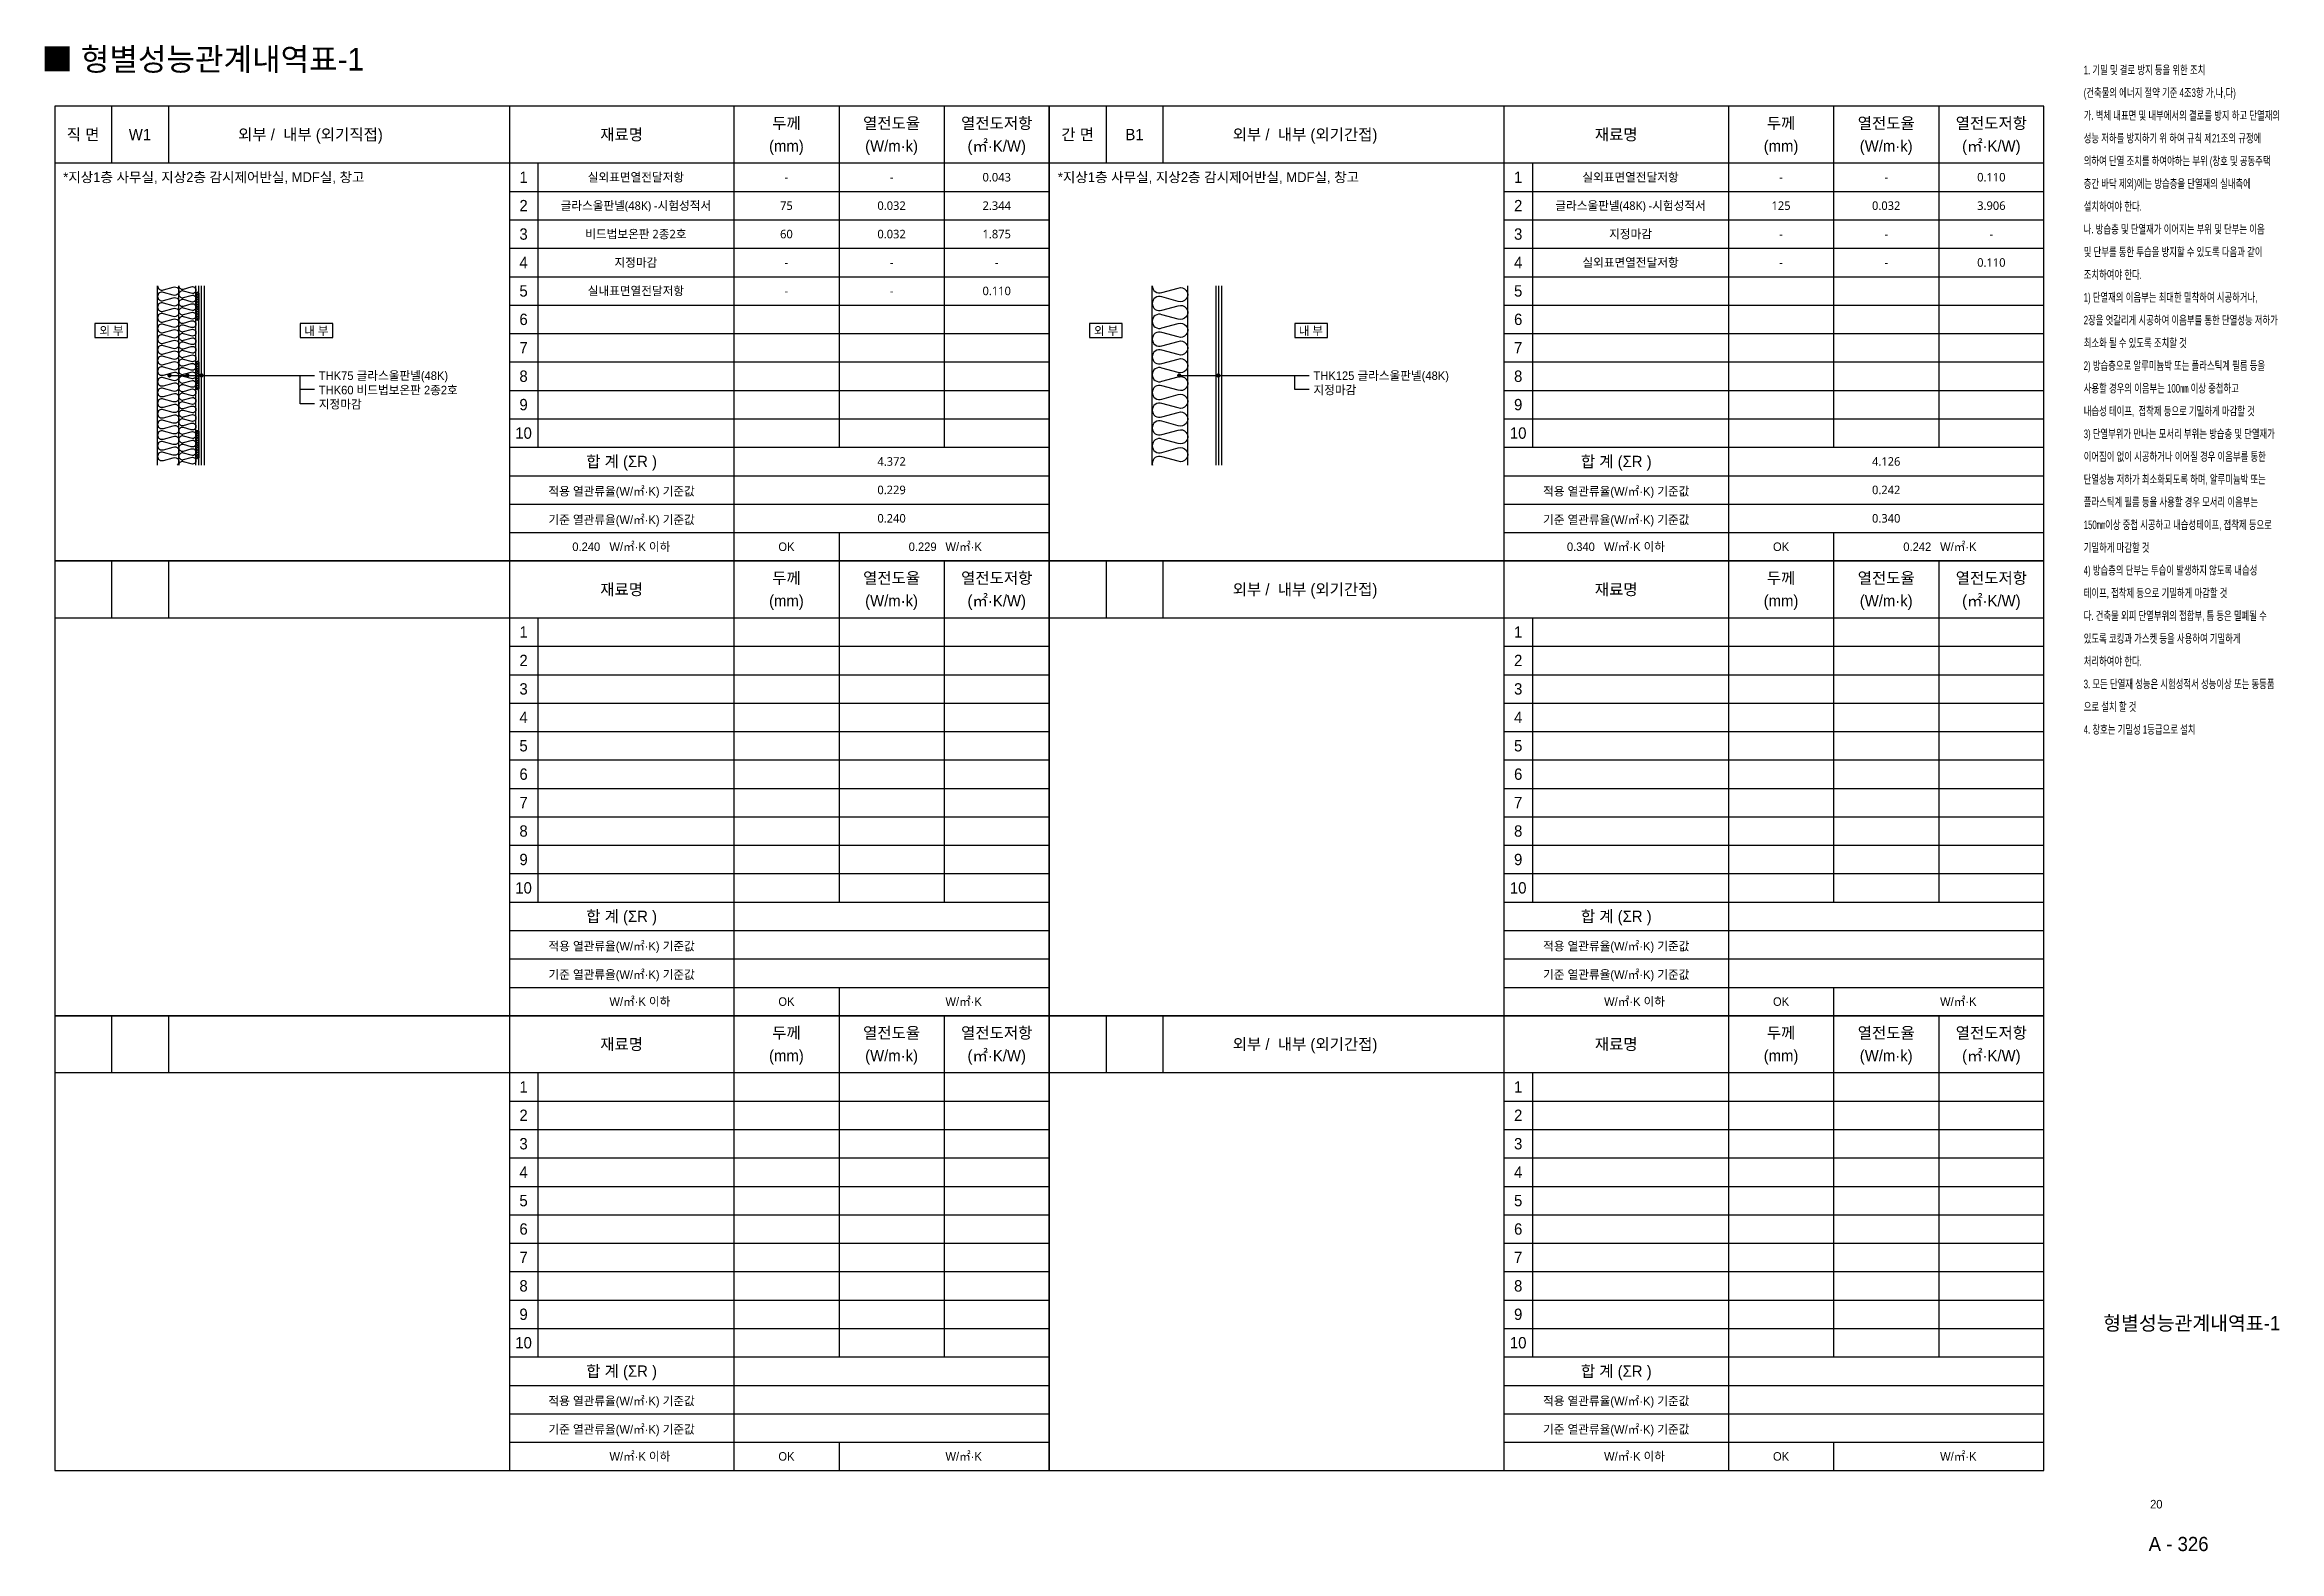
# Model space of a CAD drawing. Header units: millimetres. Extents: x -546192 to -521529, y 7736786 to 7742086.
# Drawn here: x -546192 to -538329, y 7736786 to 7742086 of the extents above; entities that cross this region are included whole.
import ezdxf
from ezdxf.enums import TextEntityAlignment as Align

# ---------------------------------------------------------------- set-up
doc = ezdxf.new("R2010")
doc.units = ezdxf.units.MM
for name, color, linetype in [('0KD TEXT', 7, 'Continuous'), ('0KD TEXT 1', 3, 'Continuous'), ('0KD 해치 1', 9, 'Continuous'), ('0KD2 ELE 1', 7, 'Continuous'), ('0KD2 단열재', 8, 'Continuous'), ('0KD2 마감선 1', 6, 'Continuous'), ('0KD2 벽체 1', 2, 'Continuous'), ('4A.TEC FORM-TEXT', 3, 'Continuous'), ('4A.TEC TEXT 2', 3, 'Continuous'), ('4A.TEC 벽체 1', 2, 'Continuous'), ('SYM', 7, 'Continuous'), ('text', 3, 'Continuous')]:
    doc.layers.add(name, color=color, linetype=linetype)
doc.layers.add('DEFPOINT', color=135, linetype='Continuous', plot=False)
doc.styles.add('나눔고딕', font='')
doc.styles.add('돋움', font='')
doc.styles.add('돋음체', font='')
doc.styles.add('맑은고딕', font='malgun.ttf')
doc.styles.get('나눔고딕').set_extended_font_data('Dotum')
doc.styles.get('돋움').set_extended_font_data('Dotum')
doc.styles.get('돋음체').set_extended_font_data('Dotum')
doc.dimstyles.new('KD DIM 2', dxfattribs={"dimscale": 50, "dimtxt": 3, "dimasz": 1, "dimexe": 1, "dimexo": 1, "dimgap": 1, "dimtad": 1, "dimdec": 0, "dimzin": 0, "dimdsep": 46, "dimlunit": 6, "dimtxsty": '돋음체', "dimblk": 'DOT', "dimcen": 3, "dimdle": 1, "dimclrd": 256, "dimclre": 256, "dimclrt": 3, "dimazin": 0, "dimtfac": 1, "dimtdec": 0, "dimtix": 1, "dimtmove": 2, "dimatfit": 3, "dimldrblk": 'OBLIQUE', "dimfxl": 0, "dimtvp": 0.8333, "dimtolj": 1, "dimtzin": 0, "dimarcsym": 0})

msp = doc.modelspace()

# ---------------------------------------------------------------- texts
at = {"layer": '0KD TEXT 1'}
for s, height, style, p in [('■ 형별성능관계내역표-1', 80, '돋움', (-546203.3, 7742034.7)), ('THK75 글라스울판넬(48K)', 30, '돋음체', (-545227.7, 7740921.6)), ('THK60 비드법보온판 2종2호', 30, '돋음체', (-545227.7, 7740870.9)), ('THK125 글라스울판넬(48K)', 30, '돋음체', (-541727.7, 7740921.6)), ('지정마감', 30, '돋음체', (-541727.7, 7740870.9)), ('지정마감', 30, '돋음체', (-545227.7, 7740820.9))]:
    msp.add_text(s, height=height, dxfattribs=dict(at, style=style)).set_placement(p, align=Align.MIDDLE_LEFT)
at = {"layer": '0KD TEXT 1', "style": '돋움'}
for s, p in [('직 면', (-546057.3, 7741769.7)), ('W1', (-545857.3, 7741769.7)), ('외부 /  내부 (외기직접)', (-545257.3, 7741769.7)), ('간 면', (-542557.3, 7741769.7)), ('B1', (-542357.3, 7741769.7)), ('외부 /  내부 (외기간접)', (-541757.3, 7741769.7)), ('외부 /  내부 (외기간접)', (-541757.3, 7740169.7)), ('외부 /  내부 (외기간접)', (-541757.3, 7738569.7))]:
    msp.add_text(s, height=40, dxfattribs=at).set_placement(p, align=Align.MIDDLE_CENTER)
at = {"layer": '0KD TEXT 1', "color": 1, "style": '돋움'}
for s, p in [('0.240', (-544286.7, 7740319.7)), ('0.340', (-540786.7, 7740319.7))]:
    msp.add_text(s, height=30, dxfattribs=at).set_placement(p, align=Align.MIDDLE_CENTER)
at = {"layer": '0KD TEXT 1', "color": 2, "style": '돋움'}
for s, p in [('0.229', (-543103, 7740319.7)), ('0.242', (-539603, 7740319.7))]:
    msp.add_text(s, height=30, dxfattribs=at).set_placement(p, align=Align.MIDDLE_CENTER)
at = {"layer": '4A.TEC FORM-TEXT', "style": '돋움'}
msp.add_text('A - 326', height=50, dxfattribs=at).set_placement((-538683.4, 7736786.7), align=Align.CENTER)
at = {"layer": '4A.TEC TEXT 2', "style": '나눔고딕'}
for s, height, p in [('형별성능관계내역표-1', 50, (-538637.3, 7737563.4)), ('20', 30, (-538761.8, 7736936.7))]:
    msp.add_text(s, height=height, dxfattribs=at).set_placement(p, align=Align.CENTER)
at = {"layer": 'DEFPOINT', "style": '돋움'}
for p in [(-546127.3, 7741619.8), (-542627.3, 7741619.8)]:
    msp.add_text('*지상1층 사무실, 지상2층 감시제어반실, MDF실, 창고', height=35, dxfattribs=at).set_placement(p, align=Align.MIDDLE_LEFT)
at = {"layer": 'text', "style": '맑은고딕'}
for s, p in [('실외표면열전달저항', (-544112, 7741619.6)), ('-', (-543582.3, 7741619.7)), ('-', (-543212.3, 7741619.7)), ('0.043', (-542842.3, 7741619.7)), ('실외표면열전달저항', (-540612, 7741619.6)), ('-', (-540082.3, 7741619.7)), ('-', (-539712.3, 7741619.7)), ('0.110', (-539342.3, 7741619.7)), ('글라스울판넬(48K) -시험성적서', (-544112, 7741519.6)), ('75', (-543582.3, 7741519.7)), ('0.032', (-543212.3, 7741519.7)), ('2.344', (-542842.3, 7741519.7)), ('글라스울판넬(48K) -시험성적서', (-540612, 7741519.6)), ('125', (-540082.3, 7741519.7)), ('0.032', (-539712.3, 7741519.7)), ('3.906', (-539342.3, 7741519.7)), ('비드법보온판 2종2호', (-544112, 7741419.6)), ('60', (-543582.3, 7741419.7)), ('0.032', (-543212.3, 7741419.7)), ('1.875', (-542842.3, 7741419.7)), ('지정마감', (-540612, 7741419.6)), ('-', (-540082.3, 7741419.7)), ('-', (-539712.3, 7741419.7)), ('-', (-539342.3, 7741419.7)), ('지정마감', (-544112, 7741319.6)), ('-', (-543582.3, 7741319.7)), ('-', (-543212.3, 7741319.7)), ('-', (-542842.3, 7741319.7)), ('실외표면열전달저항', (-540612, 7741319.6)), ('-', (-540082.3, 7741319.7)), ('-', (-539712.3, 7741319.7)), ('0.110', (-539342.3, 7741319.7)), ('실내표면열전달저항', (-544112, 7741219.6)), ('-', (-543582.3, 7741219.7)), ('-', (-543212.3, 7741219.7)), ('0.110', (-542842.3, 7741219.7)), ('4.372', (-543212.3, 7740619.7)), ('4.126', (-539712.3, 7740619.7))]:
    msp.add_text(s, height=30, dxfattribs=at).set_placement(p, align=Align.MIDDLE_CENTER)
for s, p in [('외 부', (-545957.4, 7741064)), ('내 부', (-545236.7, 7741064)), ('외 부', (-542457.4, 7741064)), ('내 부', (-541736.7, 7741064))]:
    msp.add_text(s, height=30, dxfattribs=at).set_placement(p, align=Align.CENTER)
at = {"layer": 'text', "color": 2, "style": '맑은고딕'}
for s, p in [('0.229', (-543212.3, 7740519.7)), ('0.242', (-539712.3, 7740519.7))]:
    msp.add_text(s, height=30, dxfattribs=at).set_placement(p, align=Align.MIDDLE_CENTER)
at = {"layer": 'text', "color": 1, "style": '맑은고딕'}
for s, p in [('0.240', (-543212.3, 7740419.7)), ('0.340', (-539712.3, 7740419.7))]:
    msp.add_text(s, height=30, dxfattribs=at).set_placement(p, align=Align.MIDDLE_CENTER)

# ---------------------------------------------------------------- blocks, each defined once
blk = doc.blocks.new('as98d7r')
at = {"layer": '4A.TEC TEXT 2', "color": 3, "style": '나눔고딕', "width": 0.7}
for s, p in [('1. 기밀 및 결로 방지 등을 위한 조치', (-539017.3, 7750421.3)), ('(건축물의 에너지 절약 기준 4조3항 가,나,다)', (-539017.3, 7750341.3)), ('가. 벽체 내표면 및 내부에서의 결로를 방지 하고 단열재의', (-539017.3, 7750261.3)), ('성능 저하를 방지하기 위 하여 규칙 제21조의 규정에', (-539017.3, 7750181.3)), ('의하여 단열 조치를 하여야하는 부위 (창호 및 공동주택', (-539017.3, 7750101.3)), ('층간 바닥 제외)에는 방습층을 단열재의 실내측에', (-539017.3, 7750021.3)), ('설치하여야 한다.', (-539017.3, 7749941.3)), ('나. 방습층 및 단열재가 이어지는 부위 및 단부는 이음', (-539017.3, 7749861.3)), ('및 단부를 통한 투습을 방지할 수 있도록 다음과 같이', (-539017.3, 7749781.3)), ('조치하여야 한다.', (-539017.3, 7749701.3)), ('1) 단열재의 이음부는 최대한 밀착하여 시공하거나,', (-539017.3, 7749621.3)), ('2장을 엇갈리게 시공하여 이음부를 통한 단열성능 저하가', (-539017.3, 7749541.3)), ('최소화 될 수 있도록 조치할 것', (-539017.3, 7749461.3)), ('2) 방습층으로 알루미늄박 또는 플라스틱계 필름 등을', (-539017.3, 7749381.3)), ('사용할 경우의 이음부는 100㎜ 이상 중첩하고', (-539017.3, 7749301.3)), ('내습성 테이프,  접착제 등으로 기밀하게 마감할 것', (-539017.3, 7749221.3)), ('3) 단열부위가 만나는 모서리 부위는 방습층 및 단열재가', (-539017.3, 7749141.3)), ('이어짐이 없이 시공하거나 이어질 경우 이음부를 통한', (-539017.3, 7749061.3)), ('단열성능 저하가 최소화되도록 하며, 알루미늄박 또는 ', (-539017.3, 7748981.3)), ('플라스틱계 필름 등을 사용할 경우 모서리 이음부는', (-539017.3, 7748901.3)), ('150㎜이상 중첩 시공하고 내습성테이프, 접착제 등으로', (-539017.3, 7748821.3)), ('기밀하게 마감할 것', (-539017.3, 7748741.3)), ('4) 방습층의 단부는 투습이 발생하지 않도록 내습성', (-539017.3, 7748661.3)), ('테이프, 접착제 등으로 기밀하게 마감할 것', (-539017.3, 7748581.3)), ('다. 건축물 외피 단열부위의 접합부, 틈 등은 밀폐될 수', (-539017.3, 7748501.3)), ('있도록 코킹과 가스켓 등을 사용하여 기밀하게', (-539017.3, 7748421.3)), ('처리하여야 한다.', (-539017.3, 7748341.3)), ('3. 모든 단열재 성능은 시험성적서 성능이상 또는 동등품', (-539017.3, 7748261.3)), ('으로 설치 할 것', (-539017.3, 7748181.3)), ('4. 창호는 기밀성 1등급으로 설치', (-539017.3, 7748101.3))]:
    blk.add_text(s, height=30, dxfattribs=at).set_placement(p, align=Align.BOTTOM_LEFT)
blk = doc.blocks.new('A$C661D280D')
at = {"layer": '0KD2 ELE 1'}
for p, q in [((200, 1726.7), (200, 1526.7)), ((400, 1726.7), (400, 1526.7)), ((1600, 1726.7), (1600, 126.7)), ((2390, 1726.7), (2390, 126.7)), ((2760, 1726.7), (2760, 526.7)), ((3130, 1726.7), (3130, 526.7)), ((0, 1526.7), (3500, 1526.7)), ((1700, 1526.7), (1700, 526.7)), ((1600, 1426.7), (3500, 1426.7)), ((1600, 1326.7), (3500, 1326.7)), ((1600, 1226.7), (3500, 1226.7)), ((1600, 1126.7), (3500, 1126.7)), ((1600, 1026.7), (3500, 1026.7)), ((1600, 926.7), (3500, 926.7)), ((1600, 826.7), (3500, 826.7)), ((1600, 726.7), (3500, 726.7)), ((1600, 626.7), (3500, 626.7)), ((1600, 526.7), (3500, 526.7)), ((1600, 426.7), (3500, 426.7)), ((1600, 326.7), (3500, 326.7)), ((1600, 226.7), (3500, 226.7)), ((2760, 226.7), (2760, 126.7))]:
    blk.add_line(p, q, dxfattribs=at)
at = {"layer": '0KD2 벽체 1'}
blk.add_lwpolyline([(0, 126.7), (3500, 126.7), (3500, 1726.7), (0, 1726.7)], close=True, dxfattribs=at)
at = {"layer": '0KD TEXT 1', "style": '돋음체'}
for s, height, p in [('재료명', 40, (1995, 1626.7)), ('두께', 40, (2575, 1666.7)), ('열전도율', 40, (2945, 1666.7)), ('열전도저항', 40, (3315, 1666.7)), ('(mm)', 40, (2575, 1586.7)), ('(W/m·k)', 40, (2945, 1586.7)), ('(㎡·K/W)', 40, (3315, 1586.7)), ('1', 40, (1650, 1476.7)), ('2', 40, (1650, 1376.7)), ('3', 40, (1650, 1276.7)), ('4', 40, (1650, 1176.7)), ('5', 40, (1650, 1076.7)), ('6', 40, (1650, 976.7)), ('7', 40, (1650, 876.7)), ('8', 40, (1650, 776.7)), ('9', 40, (1650, 676.7)), ('10', 40, (1650, 576.7)), ('합 계 (ΣR )', 40, (1995, 476.7)), ('OK', 30, (2575, 176.7))]:
    blk.add_text(s, height=height, dxfattribs=at).set_placement(p, align=Align.MIDDLE_CENTER)
at = {"layer": '0KD TEXT 1', "color": 2}
for s, style, p in [('적용 열관류율(W/㎡·K) 기준값', '돋음체', (1995, 371.7)), ('W/㎡·K', '돋움', (3198.7, 176.7))]:
    blk.add_text(s, height=30, dxfattribs=dict(at, style=style)).set_placement(p, align=Align.MIDDLE_CENTER)
at = {"layer": '0KD TEXT 1', "color": 1, "style": '돋음체'}
for s, p in [('기준 열관류율(W/㎡·K) 기준값', (1995, 271.7)), ('W/㎡·K 이하', (2059.4, 176.7))]:
    blk.add_text(s, height=30, dxfattribs=at).set_placement(p, align=Align.MIDDLE_CENTER)
blk = doc.blocks.new('_Dot')
at = {"color": 0, "linetype": 'ByBlock', "lineweight": -2}
blk.add_line((-0.5, 0), (-1, 0), dxfattribs=at)
at = {"color": 0, "linetype": 'ByBlock', "const_width": 0.5}
blk.add_lwpolyline([(-0.25, 0, 1), (0.25, 0, 1)], format="xyb", close=True, dxfattribs=at)

# ---------------------------------------------------------------- hatches: boundary and pattern name
at = {"layer": '0KD 해치 1'}
h = msp.add_hatch(dxfattribs=at)
h.set_pattern_fill('ANSI37', color=256, scale=6, angle=180, style=0)
h.set_pattern_definition([(135, (-743039.3, 7747018.5873), (4.24264069, 4.24264069), []), (45, (-743039.3, 7747018.5873), (4.24264069, -4.24264069), [])])
edge = h.paths.add_edge_path()
edge.add_line((-545660.2, 7741209.1), (-545660.2, 7741122.1))
edge.add_ellipse((-545655.2, 7741120.7), major_axis=(5.17, 0), ratio=1, start_angle=165.09318, end_angle=374.90682)
edge.add_line((-545650.2, 7741122.1), (-545650.2, 7741209.1))
edge.add_ellipse((-545655.2, 7741210.4), major_axis=(5.17, 0), ratio=1, start_angle=345.09318, end_angle=554.90682)
h = msp.add_hatch(dxfattribs=at)
h.set_pattern_fill('ANSI37', color=256, scale=6, angle=180, style=0)
h.set_pattern_definition([(135, (-743039.3, 7746775.289), (4.24264069, 4.24264069), []), (45, (-743039.3, 7746775.289), (4.24264069, -4.24264069), [])])
edge = h.paths.add_edge_path()
edge.add_line((-545660.2, 7740965.8), (-545660.2, 7740878.8))
edge.add_ellipse((-545655.2, 7740877.4), major_axis=(5.17, 0), ratio=1, start_angle=165.09318, end_angle=374.90682)
edge.add_line((-545650.2, 7740878.8), (-545650.2, 7740965.8))
edge.add_ellipse((-545655.2, 7740967.1), major_axis=(5.17, 0), ratio=1, start_angle=345.09318, end_angle=554.90682)
h = msp.add_hatch(dxfattribs=at)
h.set_pattern_fill('ANSI37', color=256, scale=6, angle=180, style=0)
h.set_pattern_definition([(135, (-743039.3, 7746531.991), (4.24264069, 4.24264069), []), (45, (-743039.3, 7746531.991), (4.24264069, -4.24264069), [])])
edge = h.paths.add_edge_path()
edge.add_ellipse((-545655.2, 7740634.1), major_axis=(5.17, 0), ratio=1, start_angle=165.09318, end_angle=374.90682)
edge.add_line((-545650.2, 7740635.5), (-545650.2, 7740722.5))
edge.add_ellipse((-545655.2, 7740723.8), major_axis=(5.17, 0), ratio=1, start_angle=345.09318, end_angle=554.90682)
edge.add_line((-545660.2, 7740722.5), (-545660.2, 7740635.5))

# ---------------------------------------------------------------- linework, layer by layer
at = {"color": 0, "linetype": 'ByBlock', "const_width": 7.5}
for points in [[(-545690.6, 7740926, 1), (-545690.6, 7740918.5, 1)], [(-545640.7, 7740926, 1), (-545640.7, 7740918.5, 1)], [(-542062.1, 7740926, 1), (-542062.1, 7740918.5, 1)]]:
    msp.add_lwpolyline(points, format="xyb", close=True, dxfattribs=at)
at = {"layer": '0KD TEXT'}
for p, q in [((-545292.9, 7740822.3), (-545292.9, 7740922.3)), ((-541792.9, 7740872.3), (-541792.9, 7740922.3)), ((-545242.9, 7740872.3), (-545292.9, 7740872.3)), ((-545242.9, 7740822.3), (-545292.9, 7740822.3)), ((-541742.9, 7740872.3), (-541792.9, 7740872.3))]:
    msp.add_line(p, q, dxfattribs=at)
at = {"layer": '0KD 해치 1', "ltscale": 0.5}
for points in [[(-545660.2, 7741122.1), (-545660.2, 7741209.1, -1.301034), (-545650.2, 7741209.1), (-545650.2, 7741122.1, -1.301034)], [(-545660.2, 7740878.8), (-545660.2, 7740965.8, -1.301034), (-545650.2, 7740965.8), (-545650.2, 7740878.8, -1.301034)], [(-545660.2, 7740635.5), (-545660.2, 7740722.5, -1.301034), (-545650.2, 7740722.5), (-545650.2, 7740635.5, -1.301034)]]:
    msp.add_lwpolyline(points, format="xyb", close=True, dxfattribs=at)
at = {"layer": '0KD2 단열재'}
msp.add_line((-545660.2, 7740606.9), (-545660.2, 7741237.6), dxfattribs=at)
for points in [[(-545795.2, 7741237.6, 0.524856), (-545774.9, 7741223.6), (-545740.5, 7741232.9, -1.449198), (-545740.5, 7741204.9), (-545774.9, 7741214.2, 0.524856), (-545795.2, 7741200.1, 0.524856), (-545774.9, 7741186.1), (-545740.5, 7741195.4, -1.449198), (-545740.5, 7741167.4), (-545774.9, 7741176.7, 0.524856), (-545795.2, 7741162.6, 0.524856), (-545774.9, 7741148.6), (-545740.5, 7741157.9, -1.449198), (-545740.5, 7741129.9), (-545774.9, 7741139.2, 0.524856), (-545795.2, 7741125.1, 0.524856), (-545774.9, 7741111.1), (-545740.5, 7741120.4, -1.449198), (-545740.5, 7741092.4), (-545774.9, 7741101.7, 0.524856), (-545795.2, 7741087.6, 0.524856), (-545774.9, 7741073.6), (-545740.5, 7741082.9, -1.449198), (-545740.5, 7741054.9), (-545774.9, 7741064.2, 0.524856), (-545795.2, 7741050.1, 0.524856), (-545774.9, 7741036.1), (-545740.5, 7741045.4, -1.449198), (-545740.5, 7741017.4), (-545774.9, 7741026.7, 0.524856), (-545795.2, 7741012.6, 0.524856), (-545774.9, 7740998.6), (-545740.5, 7741007.9, -1.449198), (-545740.5, 7740979.9), (-545774.9, 7740989.2, 0.524856), (-545795.2, 7740975.1, 0.524856), (-545774.9, 7740961.1), (-545740.5, 7740970.4, -1.449198), (-545740.5, 7740942.4), (-545774.9, 7740951.7, 0.524856), (-545795.2, 7740937.6, 0.524856), (-545774.9, 7740923.6), (-545740.5, 7740932.9, -1.449198), (-545740.5, 7740904.9), (-545774.9, 7740914.2, 0.524856), (-545795.2, 7740900.1, 0.524856), (-545774.9, 7740886.1), (-545740.5, 7740895.4, -1.449198), (-545740.5, 7740867.4), (-545774.9, 7740876.7, 0.524856), (-545795.2, 7740862.6, 0.524856), (-545774.9, 7740848.6), (-545740.5, 7740857.9, -1.449198), (-545740.5, 7740829.9), (-545774.9, 7740839.2, 0.524856), (-545795.2, 7740825.1, 0.524856), (-545774.9, 7740811.1), (-545740.5, 7740820.4, -1.449198), (-545740.5, 7740792.4), (-545774.9, 7740801.7, 0.524856), (-545795.2, 7740787.6, 0.524856), (-545774.9, 7740773.6), (-545740.5, 7740782.9, -1.449198), (-545740.5, 7740754.9), (-545774.9, 7740764.2, 0.524856), (-545795.2, 7740750.1, 0.524856), (-545774.9, 7740736.1), (-545740.5, 7740745.4, -1.449198), (-545740.5, 7740717.4), (-545774.9, 7740726.7, 0.524856), (-545795.2, 7740712.6, 0.524856), (-545774.9, 7740698.6), (-545740.5, 7740707.9, -1.449198), (-545740.5, 7740679.9), (-545774.9, 7740689.2, 0.524856), (-545795.2, 7740675.1, 0.524856), (-545774.9, 7740661.1), (-545740.5, 7740670.4, -1.449198), (-545740.5, 7740642.4), (-545774.9, 7740651.7, 0.524856), (-545795.2, 7740637.6, 0.524856), (-545774.9, 7740623.6), (-545740.5, 7740632.9, -0.867958), (-545726.2, 7740606.9, -0.867958)], [(-545720.2, 7741237.6, 0.524856), (-545703.9, 7741226.4), (-545676.4, 7741233.9, -1.449198), (-545676.4, 7741211.4), (-545703.9, 7741218.9, 0.524856), (-545720.2, 7741207.6, 0.524856), (-545703.9, 7741196.4), (-545676.4, 7741203.9, -1.449198), (-545676.4, 7741181.4), (-545703.9, 7741188.9, 0.524856), (-545720.2, 7741177.6, 0.524856), (-545703.9, 7741166.4), (-545676.4, 7741173.9, -1.449198), (-545676.4, 7741151.4), (-545703.9, 7741158.9, 0.524856), (-545720.2, 7741147.6, 0.524856), (-545703.9, 7741136.4), (-545676.4, 7741143.9, -1.449198), (-545676.4, 7741121.4), (-545703.9, 7741128.9, 0.524856), (-545720.2, 7741117.6, 0.524856), (-545703.9, 7741106.4), (-545676.4, 7741113.9, -1.449198), (-545676.4, 7741091.4), (-545703.9, 7741098.9, 0.524856), (-545720.2, 7741087.6, 0.524856), (-545703.9, 7741076.4), (-545676.4, 7741083.9, -1.449198), (-545676.4, 7741061.4), (-545703.9, 7741068.9, 0.524856), (-545720.2, 7741057.6, 0.524856), (-545703.9, 7741046.4), (-545676.4, 7741053.9, -1.449198), (-545676.4, 7741031.4), (-545703.9, 7741038.9, 0.524856), (-545720.2, 7741027.6, 0.524856), (-545703.9, 7741016.4), (-545676.4, 7741023.9, -1.449198), (-545676.4, 7741001.4), (-545703.9, 7741008.9, 0.524856), (-545720.2, 7740997.6, 0.524856), (-545703.9, 7740986.4), (-545676.4, 7740993.9, -1.449198), (-545676.4, 7740971.4), (-545703.9, 7740978.9, 0.524856), (-545720.2, 7740967.6, 0.524856), (-545703.9, 7740956.4), (-545676.4, 7740963.9, -1.449198), (-545676.4, 7740941.4), (-545703.9, 7740948.9, 0.524856), (-545720.2, 7740937.6, 0.524856), (-545703.9, 7740926.4), (-545676.4, 7740933.9, -1.449198), (-545676.4, 7740911.4), (-545703.9, 7740918.9, 0.524856), (-545720.2, 7740907.6, 0.524856), (-545703.9, 7740896.4), (-545676.4, 7740903.9, -1.449198), (-545676.4, 7740881.4), (-545703.9, 7740888.9, 0.524856), (-545720.2, 7740877.6, 0.524856), (-545703.9, 7740866.4), (-545676.4, 7740873.9, -1.449198), (-545676.4, 7740851.4), (-545703.9, 7740858.9, 0.524856), (-545720.2, 7740847.6, 0.524856), (-545703.9, 7740836.4), (-545676.4, 7740843.9, -1.449198), (-545676.4, 7740821.4), (-545703.9, 7740828.9, 0.524856), (-545720.2, 7740817.6, 0.524856), (-545703.9, 7740806.4), (-545676.4, 7740813.9, -1.449198), (-545676.4, 7740791.4), (-545703.9, 7740798.9, 0.524856), (-545720.2, 7740787.6, 0.524856), (-545703.9, 7740776.4), (-545676.4, 7740783.9, -1.449198), (-545676.4, 7740761.4), (-545703.9, 7740768.9, 0.524856), (-545720.2, 7740757.6, 0.524856), (-545703.9, 7740746.4), (-545676.4, 7740753.9, -1.449198), (-545676.4, 7740731.4), (-545703.9, 7740738.9, 0.524856), (-545720.2, 7740727.6, 0.524856), (-545703.9, 7740716.4), (-545676.4, 7740723.9, -1.449198), (-545676.4, 7740701.4), (-545703.9, 7740708.9, 0.524856), (-545720.2, 7740697.6, 0.524856), (-545703.9, 7740686.4), (-545676.4, 7740693.9, -1.449198), (-545676.4, 7740671.4), (-545703.9, 7740678.9, 0.524856), (-545720.2, 7740667.6, 0.524856), (-545703.9, 7740656.4), (-545676.4, 7740663.9, -1.449198), (-545676.4, 7740641.4), (-545703.9, 7740648.9, 0.524856), (-545720.2, 7740637.6, 0.524856), (-545703.9, 7740626.4), (-545676.4, 7740633.9, -1.449198), (-545676.4, 7740611.4), (-545703.9, 7740618.9, 0.524856), (-545720.2, 7740607.6, 0.015363), (-545720.2, 7740606.9, 0.015363)], [(-542295.2, 7741237.6, 0.524856), (-542261.3, 7741214.3), (-542204.1, 7741229.8, -1.449198), (-542204.1, 7741183), (-542261.3, 7741198.5, 0.524856), (-542295.2, 7741175.1, 0.524856), (-542261.3, 7741151.8), (-542204.1, 7741167.3, -1.449198), (-542204.1, 7741120.5), (-542261.3, 7741136, 0.524856), (-542295.2, 7741112.6, 0.524856), (-542261.3, 7741089.3), (-542204.1, 7741104.8, -1.449198), (-542204.1, 7741058), (-542261.3, 7741073.5, 0.524856), (-542295.2, 7741050.1, 0.524856), (-542261.3, 7741026.8), (-542204.1, 7741042.3, -1.449198), (-542204.1, 7740995.5), (-542261.3, 7741011, 0.524856), (-542295.2, 7740987.6, 0.524856), (-542261.3, 7740964.3), (-542204.1, 7740979.8, -1.449198), (-542204.1, 7740933), (-542261.3, 7740948.5, 0.524856), (-542295.2, 7740925.1, 0.524856), (-542261.3, 7740901.8), (-542204.1, 7740917.3, -1.449198), (-542204.1, 7740870.5), (-542261.3, 7740886, 0.524856), (-542295.2, 7740862.6, 0.524856), (-542261.3, 7740839.3), (-542204.1, 7740854.8, -1.449198), (-542204.1, 7740808), (-542261.3, 7740823.5, 0.524856), (-542295.2, 7740800.1, 0.524856), (-542261.3, 7740776.8), (-542204.1, 7740792.3, -1.449198), (-542204.1, 7740745.5), (-542261.3, 7740761, 0.524856), (-542295.2, 7740737.6, 0.524856), (-542261.3, 7740714.3), (-542204.1, 7740729.8, -1.449198), (-542204.1, 7740683), (-542261.3, 7740698.5, 0.524856), (-542295.2, 7740675.1, 0.524856), (-542261.3, 7740651.8), (-542204.1, 7740667.3, -1.449198), (-542204.1, 7740620.5), (-542261.3, 7740636, 0.524856), (-542295.2, 7740612.6, 0.057942), (-542294.5, 7740606.9, 0.057942)]]:
    msp.add_lwpolyline(points, format="xyb", dxfattribs=at)
at = {"layer": '0KD2 마감선 1'}
for p, q in [((-545650.2, 7740606.9), (-545650.2, 7741237.6)), ((-545640.2, 7740606.9), (-545640.2, 7741237.6)), ((-545630.2, 7740606.9), (-545630.2, 7741237.6)), ((-542070.2, 7740606.9), (-542070.2, 7741237.6)), ((-542060.2, 7740606.9), (-542060.2, 7741237.6)), ((-542050.2, 7740606.9), (-542050.2, 7741237.6))]:
    msp.add_line(p, q, dxfattribs=at)
at = {"layer": '4A.TEC 벽체 1', "color": 4}
for p, q in [((-545795.2, 7740606.9), (-545795.2, 7741237.6)), ((-545720.2, 7740606.9), (-545720.2, 7741237.6)), ((-542295.2, 7740606.9), (-542295.2, 7741237.6)), ((-542170.2, 7740606.9), (-542170.2, 7741237.6))]:
    msp.add_line(p, q, dxfattribs=at)
at = {"layer": 'SYM'}
for points in [[(-545900.7, 7741104.5), (-546015.4, 7741104.5), (-546015.4, 7741055.4), (-545900.7, 7741055.4)], [(-545178.2, 7741104.5), (-545292.9, 7741104.5), (-545292.9, 7741055.4), (-545178.2, 7741055.4)], [(-542400.7, 7741104.5), (-542515.4, 7741104.5), (-542515.4, 7741055.4), (-542400.7, 7741055.4)], [(-541678.2, 7741104.5), (-541792.9, 7741104.5), (-541792.9, 7741055.4), (-541678.2, 7741055.4)]]:
    msp.add_lwpolyline(points, close=True, dxfattribs=at)

# ---------------------------------------------------------------- block references
for name, p in [('as98d7r', (0, -8448.4)), ('as98d7r', (0, -8448.4)), ('A$C661D280D', (-546157.3, 7740143)), ('A$C661D280D', (-542657.3, 7740143)), ('A$C661D280D', (-546157.3, 7738543)), ('A$C661D280D', (-542657.3, 7738543)), ('A$C661D280D', (-546157.3, 7736943)), ('A$C661D280D', (-542657.3, 7736943))]:
    msp.add_blockref(name, p)

msp.set_redraw_order([(e.dxf.handle, doc.entitydb.next_handle()) for e in msp.query("TEXT MTEXT ATTDEF DIMENSION ARC_DIMENSION")])  # texts and dimensions are drawn at this point

# ---------------------------------------------------------------- leaders
at = {"layer": '0KD TEXT'}
for points in [[(-545753.2, 7740922.3), (-545292.9, 7740922.3), (-545242.9, 7740922.3)], [(-542200.1, 7740922.3), (-541792.9, 7740922.3), (-541742.9, 7740922.3)]]:
    msp.add_leader(points, dimstyle='KD DIM 2', override={"dimscale": 10, "dimasz": 1.5, "dimldrblk": 'Dot'}, dxfattribs=at)

doc.saveas('drawing.dxf')
